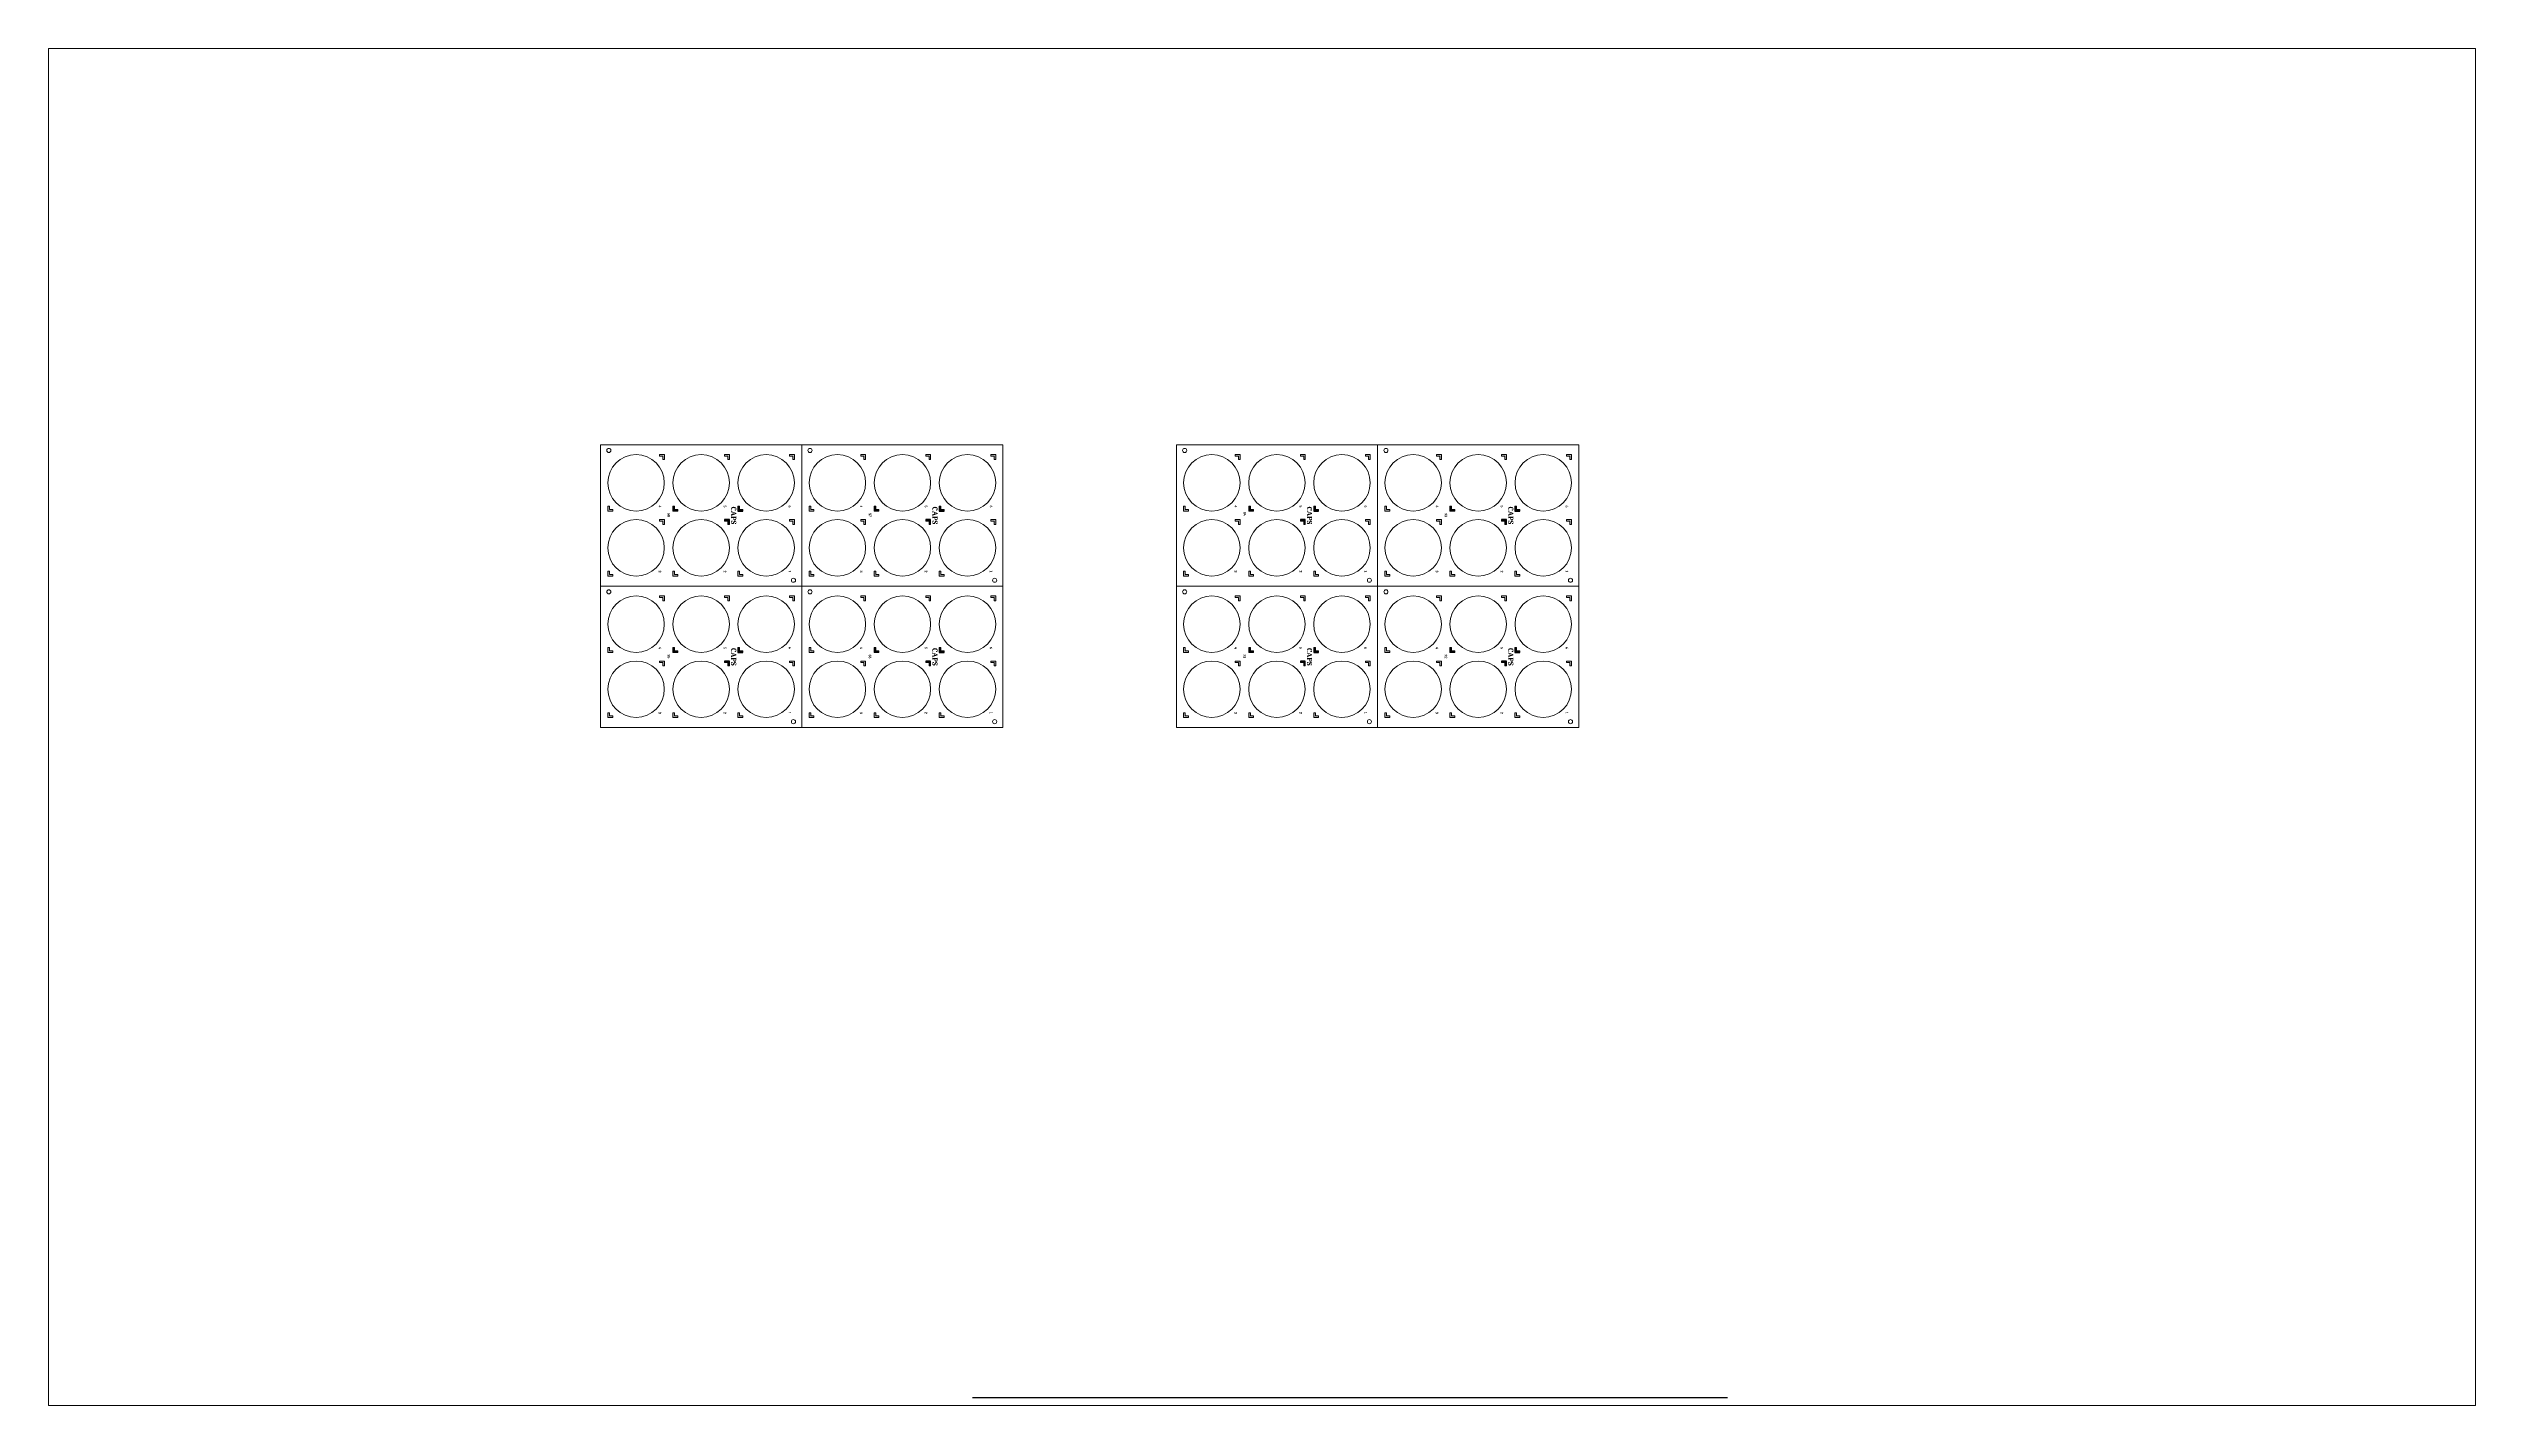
# Paper-space layout 'Layout1' of a CAD drawing. Header units: centimetres. Extents: x 3.2 to 28.6, y 1.8 to 16.
# The model-space entities are those that its viewports show. They can reach past a viewport. Long polylines and large blocks are cut down to what shows.
import ezdxf

# ---------------------------------------------------------------- set-up
doc = ezdxf.new("R2010")
doc.units = ezdxf.units.CM
doc.header["$MEASUREMENT"] = 0
for name, color, linetype, lineweight in [('cuts', 6, 'Continuous', 0), ('final cut', 4, 'Continuous', 0), ('peghole_cut', 6, 'Continuous', 0), ('Raster Engraving - light', 1, 'Continuous', 13)]:
    doc.layers.add(name, color=color, linetype=linetype, lineweight=lineweight)
doc.layers.add('engrave', color=10, linetype='Continuous')

msp = doc.modelspace()

# ---------------------------------------------------------------- hatches: boundary and pattern name
at = {"layer": 'Raster Engraving - light'}
h = msp.add_hatch(color=256, dxfattribs=at)
h.dxf.hatch_style = 1
h.paths.add_polyline_path([(-33.64, 2.38), (-33.94, 2.38), (-33.94, 2.28), (-33.74, 2.28), (-33.74, 2.08), (-33.64, 2.08)])
h.paths.add_polyline_path([(-33.64, 6.31), (-33.94, 6.31), (-33.94, 6.22), (-33.74, 6.22), (-33.74, 6.02), (-33.64, 6.02)])
h.paths.add_polyline_path([(-37.58, 6.31), (-37.87, 6.31), (-37.87, 6.22), (-37.68, 6.22), (-37.68, 6.02), (-37.58, 6.02)])
h.paths.add_polyline_path([(-41.51, 6.31), (-41.81, 6.31), (-41.81, 6.22), (-41.61, 6.22), (-41.61, 6.02), (-41.51, 6.02)])
h = msp.add_hatch(color=256, dxfattribs=at)
h.dxf.hatch_style = 1
h.paths.add_polyline_path([(-21.45, 2.38), (-21.75, 2.38), (-21.75, 2.28), (-21.55, 2.28), (-21.55, 2.08), (-21.45, 2.08)])
h.paths.add_polyline_path([(-21.45, 6.31), (-21.75, 6.31), (-21.75, 6.22), (-21.55, 6.22), (-21.55, 6.02), (-21.45, 6.02)])
h.paths.add_polyline_path([(-25.39, 6.31), (-25.69, 6.31), (-25.69, 6.22), (-25.49, 6.22), (-25.49, 6.02), (-25.39, 6.02)])
h.paths.add_polyline_path([(-29.33, 6.31), (-29.62, 6.31), (-29.62, 6.22), (-29.43, 6.22), (-29.43, 6.02), (-29.33, 6.02)])
h = msp.add_hatch(color=256, dxfattribs=at)
h.dxf.hatch_style = 1
h.paths.add_polyline_path([(1.23, 2.38), (0.94, 2.38), (0.94, 2.28), (1.13, 2.28), (1.13, 2.08), (1.23, 2.08)])
h.paths.add_polyline_path([(1.23, 6.31), (0.94, 6.31), (0.94, 6.22), (1.13, 6.22), (1.13, 6.02), (1.23, 6.02)])
h.paths.add_polyline_path([(-2.71, 6.31), (-3, 6.31), (-3, 6.22), (-2.8, 6.22), (-2.8, 6.02), (-2.71, 6.02)])
h.paths.add_polyline_path([(-6.64, 6.31), (-6.94, 6.31), (-6.94, 6.22), (-6.74, 6.22), (-6.74, 6.02), (-6.64, 6.02)])
h = msp.add_hatch(color=256, dxfattribs=at)
h.dxf.hatch_style = 1
h.paths.add_polyline_path([(13.42, 2.38), (13.12, 2.38), (13.12, 2.28), (13.32, 2.28), (13.32, 2.08), (13.42, 2.08)])
h.paths.add_polyline_path([(13.42, 6.31), (13.12, 6.31), (13.12, 6.22), (13.32, 6.22), (13.32, 6.02), (13.42, 6.02)])
h.paths.add_polyline_path([(9.48, 6.31), (9.19, 6.31), (9.19, 6.22), (9.38, 6.22), (9.38, 6.02), (9.48, 6.02)])
h.paths.add_polyline_path([(5.54, 6.31), (5.25, 6.31), (5.25, 6.22), (5.45, 6.22), (5.45, 6.02), (5.54, 6.02)])
h = msp.add_hatch(color=256, dxfattribs=at)
h.dxf.hatch_style = 1
h.paths.add_polyline_path([(-44.64, 2.99), (-44.84, 2.99), (-44.84, 3.18), (-44.94, 3.18), (-44.94, 2.89), (-44.64, 2.89)])
h.paths.add_polyline_path([(-44.64, -0.95), (-44.84, -0.95), (-44.84, -0.75), (-44.94, -0.75), (-44.94, -1.05), (-44.64, -1.05)])
h.paths.add_polyline_path([(-41.51, 2.38), (-41.81, 2.38), (-41.81, 2.28), (-41.61, 2.28), (-41.61, 2.08), (-41.51, 2.08)])
h.paths.add_polyline_path([(-40.71, -0.95), (-40.9, -0.95), (-40.9, -0.75), (-41, -0.75), (-41, -1.05), (-40.71, -1.05)])
h.paths.add_polyline_path([(-36.77, -0.95), (-36.97, -0.95), (-36.97, -0.75), (-37.06, -0.75), (-37.06, -1.05), (-36.77, -1.05)])
h = msp.add_hatch(color=256, dxfattribs=at)
h.dxf.hatch_style = 1
h.paths.add_polyline_path([(-40.9, 3.18), (-41, 3.18), (-41, 2.89), (-40.71, 2.89), (-40.71, 2.99), (-40.9, 2.99)])
h = msp.add_hatch(color=256, dxfattribs=at)
h.dxf.hatch_style = 1
h.paths.add_polyline_path([(-36.77, 2.99), (-36.97, 2.99), (-36.97, 3.18), (-37.06, 3.18), (-37.06, 2.89), (-36.77, 2.89)])
h.paths.add_polyline_path([(-37.58, 2.38), (-37.87, 2.38), (-37.87, 2.28), (-37.68, 2.28), (-37.68, 2.08), (-37.58, 2.08)])
h = msp.add_hatch(color=256, dxfattribs=at)
h.dxf.hatch_style = 1
h.paths.add_polyline_path([(-32.46, 2.99), (-32.65, 2.99), (-32.65, 3.18), (-32.75, 3.18), (-32.75, 2.89), (-32.46, 2.89)])
h.paths.add_polyline_path([(-32.46, -0.95), (-32.65, -0.95), (-32.65, -0.75), (-32.75, -0.75), (-32.75, -1.05), (-32.46, -1.05)])
h.paths.add_polyline_path([(-29.33, 2.38), (-29.62, 2.38), (-29.62, 2.28), (-29.43, 2.28), (-29.43, 2.08), (-29.33, 2.08)])
h.paths.add_polyline_path([(-28.52, -0.95), (-28.72, -0.95), (-28.72, -0.75), (-28.81, -0.75), (-28.81, -1.05), (-28.52, -1.05)])
h.paths.add_polyline_path([(-24.58, -0.95), (-24.78, -0.95), (-24.78, -0.75), (-24.88, -0.75), (-24.88, -1.05), (-24.58, -1.05)])
h = msp.add_hatch(color=256, dxfattribs=at)
h.dxf.hatch_style = 1
h.paths.add_polyline_path([(-28.72, 3.18), (-28.81, 3.18), (-28.81, 2.89), (-28.52, 2.89), (-28.52, 2.99), (-28.72, 2.99)])
h = msp.add_hatch(color=256, dxfattribs=at)
h.dxf.hatch_style = 1
h.paths.add_polyline_path([(-24.58, 2.99), (-24.78, 2.99), (-24.78, 3.18), (-24.88, 3.18), (-24.88, 2.89), (-24.58, 2.89)])
h.paths.add_polyline_path([(-25.39, 2.38), (-25.69, 2.38), (-25.69, 2.28), (-25.49, 2.28), (-25.49, 2.08), (-25.39, 2.08)])
h = msp.add_hatch(color=256, dxfattribs=at)
h.dxf.hatch_style = 1
h.paths.add_polyline_path([(-9.77, 2.99), (-9.97, 2.99), (-9.97, 3.18), (-10.07, 3.18), (-10.07, 2.89), (-9.77, 2.89)])
h.paths.add_polyline_path([(-9.77, -0.95), (-9.97, -0.95), (-9.97, -0.75), (-10.07, -0.75), (-10.07, -1.05), (-9.77, -1.05)])
h.paths.add_polyline_path([(-6.64, 2.38), (-6.94, 2.38), (-6.94, 2.28), (-6.74, 2.28), (-6.74, 2.08), (-6.64, 2.08)])
h.paths.add_polyline_path([(-5.84, -0.95), (-6.03, -0.95), (-6.03, -0.75), (-6.13, -0.75), (-6.13, -1.05), (-5.84, -1.05)])
h.paths.add_polyline_path([(-1.9, -0.95), (-2.09, -0.95), (-2.09, -0.75), (-2.19, -0.75), (-2.19, -1.05), (-1.9, -1.05)])
h = msp.add_hatch(color=256, dxfattribs=at)
h.dxf.hatch_style = 1
h.paths.add_polyline_path([(-6.03, 3.18), (-6.13, 3.18), (-6.13, 2.89), (-5.84, 2.89), (-5.84, 2.99), (-6.03, 2.99)])
h = msp.add_hatch(color=256, dxfattribs=at)
h.dxf.hatch_style = 1
h.paths.add_polyline_path([(-1.9, 2.99), (-2.09, 2.99), (-2.09, 3.18), (-2.19, 3.18), (-2.19, 2.89), (-1.9, 2.89)])
h.paths.add_polyline_path([(-2.71, 2.38), (-3, 2.38), (-3, 2.28), (-2.8, 2.28), (-2.8, 2.08), (-2.71, 2.08)])
h = msp.add_hatch(color=256, dxfattribs=at)
h.dxf.hatch_style = 1
h.paths.add_polyline_path([(2.41, 2.99), (2.22, 2.99), (2.22, 3.18), (2.12, 3.18), (2.12, 2.89), (2.41, 2.89)])
h.paths.add_polyline_path([(2.41, -0.95), (2.22, -0.95), (2.22, -0.75), (2.12, -0.75), (2.12, -1.05), (2.41, -1.05)])
h.paths.add_polyline_path([(5.54, 2.38), (5.25, 2.38), (5.25, 2.28), (5.45, 2.28), (5.45, 2.08), (5.54, 2.08)])
h.paths.add_polyline_path([(6.35, -0.95), (6.16, -0.95), (6.16, -0.75), (6.06, -0.75), (6.06, -1.05), (6.35, -1.05)])
h.paths.add_polyline_path([(10.29, -0.95), (10.09, -0.95), (10.09, -0.75), (9.99, -0.75), (9.99, -1.05), (10.29, -1.05)])
h = msp.add_hatch(color=256, dxfattribs=at)
h.dxf.hatch_style = 1
h.paths.add_polyline_path([(6.16, 3.18), (6.06, 3.18), (6.06, 2.89), (6.35, 2.89), (6.35, 2.99), (6.16, 2.99)])
h = msp.add_hatch(color=256, dxfattribs=at)
h.dxf.hatch_style = 1
h.paths.add_polyline_path([(10.29, 2.99), (10.09, 2.99), (10.09, 3.18), (9.99, 3.18), (9.99, 2.89), (10.29, 2.89)])
h.paths.add_polyline_path([(9.48, 2.38), (9.19, 2.38), (9.19, 2.28), (9.38, 2.28), (9.38, 2.08), (9.48, 2.08)])
h = msp.add_hatch(color=256, dxfattribs=at)
h.dxf.hatch_style = 1
h.paths.add_polyline_path([(-33.64, -6.19), (-33.94, -6.19), (-33.94, -6.28), (-33.74, -6.28), (-33.74, -6.48), (-33.64, -6.48)])
h.paths.add_polyline_path([(-33.64, -2.25), (-33.94, -2.25), (-33.94, -2.35), (-33.74, -2.35), (-33.74, -2.54), (-33.64, -2.54)])
h.paths.add_polyline_path([(-37.58, -2.25), (-37.87, -2.25), (-37.87, -2.35), (-37.68, -2.35), (-37.68, -2.54), (-37.58, -2.54)])
h.paths.add_polyline_path([(-41.51, -2.25), (-41.81, -2.25), (-41.81, -2.35), (-41.61, -2.35), (-41.61, -2.54), (-41.51, -2.54)])
h = msp.add_hatch(color=256, dxfattribs=at)
h.dxf.hatch_style = 1
h.paths.add_polyline_path([(-21.45, -6.19), (-21.75, -6.19), (-21.75, -6.28), (-21.55, -6.28), (-21.55, -6.48), (-21.45, -6.48)])
h.paths.add_polyline_path([(-21.45, -2.25), (-21.75, -2.25), (-21.75, -2.35), (-21.55, -2.35), (-21.55, -2.54), (-21.45, -2.54)])
h.paths.add_polyline_path([(-25.39, -2.25), (-25.69, -2.25), (-25.69, -2.35), (-25.49, -2.35), (-25.49, -2.54), (-25.39, -2.54)])
h.paths.add_polyline_path([(-29.33, -2.25), (-29.62, -2.25), (-29.62, -2.35), (-29.43, -2.35), (-29.43, -2.54), (-29.33, -2.54)])
h = msp.add_hatch(color=256, dxfattribs=at)
h.dxf.hatch_style = 1
h.paths.add_polyline_path([(1.23, -6.19), (0.94, -6.19), (0.94, -6.28), (1.13, -6.28), (1.13, -6.48), (1.23, -6.48)])
h.paths.add_polyline_path([(1.23, -2.25), (0.94, -2.25), (0.94, -2.35), (1.13, -2.35), (1.13, -2.54), (1.23, -2.54)])
h.paths.add_polyline_path([(-2.71, -2.25), (-3, -2.25), (-3, -2.35), (-2.8, -2.35), (-2.8, -2.54), (-2.71, -2.54)])
h.paths.add_polyline_path([(-6.64, -2.25), (-6.94, -2.25), (-6.94, -2.35), (-6.74, -2.35), (-6.74, -2.54), (-6.64, -2.54)])
h = msp.add_hatch(color=256, dxfattribs=at)
h.dxf.hatch_style = 1
h.paths.add_polyline_path([(13.42, -6.19), (13.12, -6.19), (13.12, -6.28), (13.32, -6.28), (13.32, -6.48), (13.42, -6.48)])
h.paths.add_polyline_path([(13.42, -2.25), (13.12, -2.25), (13.12, -2.35), (13.32, -2.35), (13.32, -2.54), (13.42, -2.54)])
h.paths.add_polyline_path([(9.48, -2.25), (9.19, -2.25), (9.19, -2.35), (9.38, -2.35), (9.38, -2.54), (9.48, -2.54)])
h.paths.add_polyline_path([(5.54, -2.25), (5.25, -2.25), (5.25, -2.35), (5.45, -2.35), (5.45, -2.54), (5.54, -2.54)])
h = msp.add_hatch(color=256, dxfattribs=at)
h.dxf.hatch_style = 1
h.paths.add_polyline_path([(-44.64, -5.58), (-44.84, -5.58), (-44.84, -5.38), (-44.94, -5.38), (-44.94, -5.67), (-44.64, -5.67)])
h.paths.add_polyline_path([(-44.64, -9.51), (-44.84, -9.51), (-44.84, -9.32), (-44.94, -9.32), (-44.94, -9.61), (-44.64, -9.61)])
h.paths.add_polyline_path([(-41.51, -6.19), (-41.81, -6.19), (-41.81, -6.28), (-41.61, -6.28), (-41.61, -6.48), (-41.51, -6.48)])
h.paths.add_polyline_path([(-40.71, -9.51), (-40.9, -9.51), (-40.9, -9.32), (-41, -9.32), (-41, -9.61), (-40.71, -9.61)])
h.paths.add_polyline_path([(-36.77, -9.51), (-36.97, -9.51), (-36.97, -9.32), (-37.06, -9.32), (-37.06, -9.61), (-36.77, -9.61)])
h = msp.add_hatch(color=256, dxfattribs=at)
h.dxf.hatch_style = 1
h.paths.add_polyline_path([(-40.9, -5.38), (-41, -5.38), (-41, -5.67), (-40.71, -5.67), (-40.71, -5.58), (-40.9, -5.58)])
h = msp.add_hatch(color=256, dxfattribs=at)
h.dxf.hatch_style = 1
h.paths.add_polyline_path([(-36.77, -5.58), (-36.97, -5.58), (-36.97, -5.38), (-37.06, -5.38), (-37.06, -5.67), (-36.77, -5.67)])
h.paths.add_polyline_path([(-37.58, -6.19), (-37.87, -6.19), (-37.87, -6.28), (-37.68, -6.28), (-37.68, -6.48), (-37.58, -6.48)])
h = msp.add_hatch(color=256, dxfattribs=at)
h.dxf.hatch_style = 1
h.paths.add_polyline_path([(-32.46, -5.58), (-32.65, -5.58), (-32.65, -5.38), (-32.75, -5.38), (-32.75, -5.67), (-32.46, -5.67)])
h.paths.add_polyline_path([(-32.46, -9.51), (-32.65, -9.51), (-32.65, -9.32), (-32.75, -9.32), (-32.75, -9.61), (-32.46, -9.61)])
h.paths.add_polyline_path([(-29.33, -6.19), (-29.62, -6.19), (-29.62, -6.28), (-29.43, -6.28), (-29.43, -6.48), (-29.33, -6.48)])
h.paths.add_polyline_path([(-28.52, -9.51), (-28.72, -9.51), (-28.72, -9.32), (-28.81, -9.32), (-28.81, -9.61), (-28.52, -9.61)])
h.paths.add_polyline_path([(-24.58, -9.51), (-24.78, -9.51), (-24.78, -9.32), (-24.88, -9.32), (-24.88, -9.61), (-24.58, -9.61)])
h = msp.add_hatch(color=256, dxfattribs=at)
h.dxf.hatch_style = 1
h.paths.add_polyline_path([(-28.72, -5.38), (-28.81, -5.38), (-28.81, -5.67), (-28.52, -5.67), (-28.52, -5.58), (-28.72, -5.58)])
h = msp.add_hatch(color=256, dxfattribs=at)
h.dxf.hatch_style = 1
h.paths.add_polyline_path([(-24.58, -5.58), (-24.78, -5.58), (-24.78, -5.38), (-24.88, -5.38), (-24.88, -5.67), (-24.58, -5.67)])
h.paths.add_polyline_path([(-25.39, -6.19), (-25.69, -6.19), (-25.69, -6.28), (-25.49, -6.28), (-25.49, -6.48), (-25.39, -6.48)])
h = msp.add_hatch(color=256, dxfattribs=at)
h.dxf.hatch_style = 1
h.paths.add_polyline_path([(-9.77, -5.58), (-9.97, -5.58), (-9.97, -5.38), (-10.07, -5.38), (-10.07, -5.67), (-9.77, -5.67)])
h.paths.add_polyline_path([(-9.77, -9.51), (-9.97, -9.51), (-9.97, -9.32), (-10.07, -9.32), (-10.07, -9.61), (-9.77, -9.61)])
h.paths.add_polyline_path([(-6.64, -6.19), (-6.94, -6.19), (-6.94, -6.28), (-6.74, -6.28), (-6.74, -6.48), (-6.64, -6.48)])
h.paths.add_polyline_path([(-5.84, -9.51), (-6.03, -9.51), (-6.03, -9.32), (-6.13, -9.32), (-6.13, -9.61), (-5.84, -9.61)])
h.paths.add_polyline_path([(-1.9, -9.51), (-2.09, -9.51), (-2.09, -9.32), (-2.19, -9.32), (-2.19, -9.61), (-1.9, -9.61)])
h = msp.add_hatch(color=256, dxfattribs=at)
h.dxf.hatch_style = 1
h.paths.add_polyline_path([(-6.03, -5.38), (-6.13, -5.38), (-6.13, -5.67), (-5.84, -5.67), (-5.84, -5.58), (-6.03, -5.58)])
h = msp.add_hatch(color=256, dxfattribs=at)
h.dxf.hatch_style = 1
h.paths.add_polyline_path([(-1.9, -5.58), (-2.09, -5.58), (-2.09, -5.38), (-2.19, -5.38), (-2.19, -5.67), (-1.9, -5.67)])
h.paths.add_polyline_path([(-2.71, -6.19), (-3, -6.19), (-3, -6.28), (-2.8, -6.28), (-2.8, -6.48), (-2.71, -6.48)])
h = msp.add_hatch(color=256, dxfattribs=at)
h.dxf.hatch_style = 1
h.paths.add_polyline_path([(2.41, -5.58), (2.22, -5.58), (2.22, -5.38), (2.12, -5.38), (2.12, -5.67), (2.41, -5.67)])
h.paths.add_polyline_path([(2.41, -9.51), (2.22, -9.51), (2.22, -9.32), (2.12, -9.32), (2.12, -9.61), (2.41, -9.61)])
h.paths.add_polyline_path([(5.54, -6.19), (5.25, -6.19), (5.25, -6.28), (5.45, -6.28), (5.45, -6.48), (5.54, -6.48)])
h.paths.add_polyline_path([(6.35, -9.51), (6.16, -9.51), (6.16, -9.32), (6.06, -9.32), (6.06, -9.61), (6.35, -9.61)])
h.paths.add_polyline_path([(10.29, -9.51), (10.09, -9.51), (10.09, -9.32), (9.99, -9.32), (9.99, -9.61), (10.29, -9.61)])
h = msp.add_hatch(color=256, dxfattribs=at)
h.dxf.hatch_style = 1
h.paths.add_polyline_path([(6.16, -5.38), (6.06, -5.38), (6.06, -5.67), (6.35, -5.67), (6.35, -5.58), (6.16, -5.58)])
h = msp.add_hatch(color=256, dxfattribs=at)
h.dxf.hatch_style = 1
h.paths.add_polyline_path([(10.29, -5.58), (10.09, -5.58), (10.09, -5.38), (9.99, -5.38), (9.99, -5.67), (10.29, -5.67)])
h.paths.add_polyline_path([(9.48, -6.19), (9.19, -6.19), (9.19, -6.28), (9.38, -6.28), (9.38, -6.48), (9.48, -6.48)])

# ---------------------------------------------------------------- linework, layer by layer
msp.add_open_spline([(22.86, -50.8), (7.62, -50.8), (-7.62, -50.8), (-22.86, -50.8)], degree=3)
at = {"layer": 'cuts'}
for centre in [(-43.23, 4.6), (-39.29, 4.6), (-35.35, 4.6), (-31.04, 4.6), (-27.1, 4.6), (-23.16, 4.6), (-8.36, 4.6), (-4.42, 4.6), (-0.48, 4.6), (3.83, 4.6), (7.77, 4.6), (11.71, 4.6), (-43.23, 0.66), (-39.29, 0.66), (-35.35, 0.66), (-31.04, 0.66), (-27.1, 0.66), (-23.16, 0.66), (-8.36, 0.66), (-4.42, 0.66), (-0.48, 0.66), (3.83, 0.66), (7.77, 0.66), (11.71, 0.66), (-43.23, -3.96), (-39.29, -3.96), (-35.35, -3.96), (-31.04, -3.96), (-27.1, -3.96), (-23.16, -3.96), (-8.36, -3.96), (-4.42, -3.96), (-0.48, -3.96), (3.83, -3.96), (7.77, -3.96), (11.71, -3.96), (-43.23, -7.9), (-39.29, -7.9), (-35.35, -7.9), (-31.04, -7.9), (-27.1, -7.9), (-23.16, -7.9), (-8.36, -7.9), (-4.42, -7.9), (-0.48, -7.9), (3.83, -7.9), (7.77, -7.9), (11.71, -7.9)]:
    msp.add_circle(centre, 1.71, dxfattribs=at)
at = {"layer": 'engrave'}
for p, q in [((-37.06, 3.18), (-36.97, 3.18)), ((-37.06, 3.18), (-37.06, 2.89)), ((-36.97, 2.99), (-36.97, 3.18)), ((-36.97, 2.99), (-36.77, 2.99)), ((-36.77, 2.89), (-36.77, 2.99)), ((-24.88, 3.18), (-24.78, 3.18)), ((-24.88, 3.18), (-24.88, 2.89)), ((-24.78, 2.99), (-24.78, 3.18)), ((-24.78, 2.99), (-24.58, 2.99)), ((-24.58, 2.89), (-24.58, 2.99)), ((-2.19, 3.18), (-2.09, 3.18)), ((-2.19, 3.18), (-2.19, 2.89)), ((-2.09, 2.99), (-2.09, 3.18)), ((-2.09, 2.99), (-1.9, 2.99)), ((-1.9, 2.89), (-1.9, 2.99)), ((9.99, 3.18), (10.09, 3.18)), ((9.99, 3.18), (9.99, 2.89)), ((10.09, 2.99), (10.09, 3.18)), ((10.09, 2.99), (10.29, 2.99)), ((10.29, 2.89), (10.29, 2.99)), ((-37.87, 2.38), (-37.87, 2.28)), ((-37.58, 2.38), (-37.87, 2.38)), ((-37.68, 2.28), (-37.87, 2.28)), ((-37.68, 2.28), (-37.68, 2.08)), ((-37.58, 2.08), (-37.68, 2.08)), ((-37.58, 2.08), (-37.58, 2.38)), ((-37.06, 2.89), (-36.77, 2.89)), ((-25.69, 2.38), (-25.69, 2.28)), ((-25.39, 2.38), (-25.69, 2.38)), ((-25.49, 2.28), (-25.69, 2.28)), ((-25.49, 2.28), (-25.49, 2.08)), ((-25.39, 2.08), (-25.49, 2.08)), ((-25.39, 2.08), (-25.39, 2.38)), ((-24.88, 2.89), (-24.58, 2.89)), ((-3, 2.38), (-3, 2.28)), ((-2.71, 2.38), (-3, 2.38)), ((-2.8, 2.28), (-3, 2.28)), ((-2.8, 2.28), (-2.8, 2.08)), ((-2.71, 2.08), (-2.8, 2.08)), ((-2.71, 2.08), (-2.71, 2.38)), ((-2.19, 2.89), (-1.9, 2.89)), ((9.19, 2.38), (9.19, 2.28)), ((9.48, 2.38), (9.19, 2.38)), ((9.38, 2.28), (9.19, 2.28)), ((9.38, 2.28), (9.38, 2.08)), ((9.48, 2.08), (9.38, 2.08)), ((9.48, 2.08), (9.48, 2.38)), ((9.99, 2.89), (10.29, 2.89)), ((-37.06, -5.38), (-36.97, -5.38)), ((-37.06, -5.38), (-37.06, -5.67)), ((-37.06, -5.67), (-36.77, -5.67)), ((-36.97, -5.58), (-36.97, -5.38)), ((-36.97, -5.58), (-36.77, -5.58)), ((-36.77, -5.67), (-36.77, -5.58)), ((-24.88, -5.38), (-24.78, -5.38)), ((-24.88, -5.38), (-24.88, -5.67)), ((-24.88, -5.67), (-24.58, -5.67)), ((-24.78, -5.58), (-24.78, -5.38)), ((-24.78, -5.58), (-24.58, -5.58)), ((-24.58, -5.67), (-24.58, -5.58)), ((-2.19, -5.38), (-2.09, -5.38)), ((-2.19, -5.38), (-2.19, -5.67)), ((-2.19, -5.67), (-1.9, -5.67)), ((-2.09, -5.58), (-2.09, -5.38)), ((-2.09, -5.58), (-1.9, -5.58)), ((-1.9, -5.67), (-1.9, -5.58)), ((9.99, -5.38), (10.09, -5.38)), ((9.99, -5.38), (9.99, -5.67)), ((9.99, -5.67), (10.29, -5.67)), ((10.09, -5.58), (10.09, -5.38)), ((10.09, -5.58), (10.29, -5.58)), ((10.29, -5.67), (10.29, -5.58)), ((-37.87, -6.19), (-37.87, -6.28)), ((-37.58, -6.19), (-37.87, -6.19)), ((-37.68, -6.28), (-37.87, -6.28)), ((-37.68, -6.28), (-37.68, -6.48)), ((-37.58, -6.48), (-37.68, -6.48)), ((-37.58, -6.48), (-37.58, -6.19)), ((-25.69, -6.19), (-25.69, -6.28)), ((-25.39, -6.19), (-25.69, -6.19)), ((-25.49, -6.28), (-25.69, -6.28)), ((-25.49, -6.28), (-25.49, -6.48)), ((-25.39, -6.48), (-25.49, -6.48)), ((-25.39, -6.48), (-25.39, -6.19)), ((-3, -6.19), (-3, -6.28)), ((-2.71, -6.19), (-3, -6.19)), ((-2.8, -6.28), (-3, -6.28)), ((-2.8, -6.28), (-2.8, -6.48)), ((-2.71, -6.48), (-2.8, -6.48)), ((-2.71, -6.48), (-2.71, -6.19)), ((9.19, -6.19), (9.19, -6.28)), ((9.48, -6.19), (9.19, -6.19)), ((9.38, -6.28), (9.19, -6.28)), ((9.38, -6.28), (9.38, -6.48)), ((9.48, -6.48), (9.38, -6.48)), ((9.48, -6.48), (9.48, -6.19))]:
    msp.add_line(p, q, dxfattribs=at)
at = {"layer": 'final cut'}
for p, q in [((-45.38, 6.91), (-45.38, -10.21)), ((-45.38, 6.91), (-21.01, 6.91)), ((-33.2, 6.91), (-33.2, -10.21)), ((-21.01, 6.91), (-21.01, -10.21)), ((-10.51, 6.91), (-10.51, -10.21)), ((-10.51, 6.91), (13.86, 6.91)), ((1.68, 6.91), (1.68, -10.21)), ((13.86, 6.91), (13.86, -10.21)), ((-45.38, -1.65), (-21.01, -1.65)), ((-10.51, -1.65), (13.86, -1.65)), ((-45.38, -10.21), (-21.01, -10.21)), ((-10.51, -10.21), (13.86, -10.21))]:
    msp.add_line(p, q, dxfattribs=at)
at = {"layer": 'peghole_cut'}
for centre in [(-44.88, 6.56), (-32.7, 6.56), (-10.01, 6.56), (2.18, 6.56), (-33.7, -1.3), (-21.51, -1.3), (1.18, -1.3), (13.36, -1.3), (-44.88, -2), (-32.7, -2), (-10.01, -2), (2.18, -2), (-33.7, -9.86), (-21.51, -9.86), (1.18, -9.86), (13.36, -9.86)]:
    msp.add_circle(centre, 0.125, dxfattribs=at)
at = {"layer": 'Raster Engraving - light'}
for p, q in [((-41.81, 6.31), (-41.81, 6.22)), ((-41.51, 6.31), (-41.81, 6.31)), ((-41.61, 6.22), (-41.81, 6.22)), ((-41.61, 6.22), (-41.61, 6.02)), ((-41.51, 6.02), (-41.61, 6.02)), ((-41.51, 6.02), (-41.51, 6.31)), ((-37.87, 6.31), (-37.87, 6.22)), ((-37.58, 6.31), (-37.87, 6.31)), ((-37.68, 6.22), (-37.87, 6.22)), ((-37.68, 6.22), (-37.68, 6.02)), ((-37.58, 6.02), (-37.68, 6.02)), ((-37.58, 6.02), (-37.58, 6.31)), ((-33.94, 6.31), (-33.94, 6.22)), ((-33.64, 6.31), (-33.94, 6.31)), ((-33.74, 6.22), (-33.94, 6.22)), ((-33.74, 6.22), (-33.74, 6.02)), ((-33.64, 6.02), (-33.74, 6.02)), ((-33.64, 6.02), (-33.64, 6.31)), ((-29.62, 6.31), (-29.62, 6.22)), ((-29.33, 6.31), (-29.62, 6.31)), ((-29.43, 6.22), (-29.62, 6.22)), ((-29.43, 6.22), (-29.43, 6.02)), ((-29.33, 6.02), (-29.43, 6.02)), ((-29.33, 6.02), (-29.33, 6.31)), ((-25.69, 6.31), (-25.69, 6.22)), ((-25.39, 6.31), (-25.69, 6.31)), ((-25.49, 6.22), (-25.69, 6.22)), ((-25.49, 6.22), (-25.49, 6.02)), ((-25.39, 6.02), (-25.49, 6.02)), ((-25.39, 6.02), (-25.39, 6.31)), ((-21.75, 6.31), (-21.75, 6.22)), ((-21.45, 6.31), (-21.75, 6.31)), ((-21.55, 6.22), (-21.75, 6.22)), ((-21.55, 6.22), (-21.55, 6.02)), ((-21.45, 6.02), (-21.55, 6.02)), ((-21.45, 6.02), (-21.45, 6.31)), ((-6.94, 6.31), (-6.94, 6.22)), ((-6.64, 6.31), (-6.94, 6.31)), ((-6.74, 6.22), (-6.94, 6.22)), ((-6.74, 6.22), (-6.74, 6.02)), ((-6.64, 6.02), (-6.74, 6.02)), ((-6.64, 6.02), (-6.64, 6.31)), ((-3, 6.31), (-3, 6.22)), ((-2.71, 6.31), (-3, 6.31)), ((-2.8, 6.22), (-3, 6.22)), ((-2.8, 6.22), (-2.8, 6.02)), ((-2.71, 6.02), (-2.8, 6.02)), ((-2.71, 6.02), (-2.71, 6.31)), ((0.94, 6.31), (0.94, 6.22)), ((1.23, 6.31), (0.94, 6.31)), ((1.13, 6.22), (0.94, 6.22)), ((1.13, 6.22), (1.13, 6.02)), ((1.23, 6.02), (1.13, 6.02)), ((1.23, 6.02), (1.23, 6.31)), ((5.25, 6.31), (5.25, 6.22)), ((5.54, 6.31), (5.25, 6.31)), ((5.45, 6.22), (5.25, 6.22)), ((5.45, 6.22), (5.45, 6.02)), ((5.54, 6.02), (5.45, 6.02)), ((5.54, 6.02), (5.54, 6.31)), ((9.19, 6.31), (9.19, 6.22)), ((9.48, 6.31), (9.19, 6.31)), ((9.38, 6.22), (9.19, 6.22)), ((9.38, 6.22), (9.38, 6.02)), ((9.48, 6.02), (9.38, 6.02)), ((9.48, 6.02), (9.48, 6.31)), ((13.12, 6.31), (13.12, 6.22)), ((13.42, 6.31), (13.12, 6.31)), ((13.32, 6.22), (13.12, 6.22)), ((13.32, 6.22), (13.32, 6.02)), ((13.42, 6.02), (13.32, 6.02)), ((13.42, 6.02), (13.42, 6.31)), ((-44.94, 3.18), (-44.84, 3.18)), ((-44.94, 3.18), (-44.94, 2.89)), ((-44.84, 2.99), (-44.84, 3.18)), ((-44.84, 2.99), (-44.64, 2.99)), ((-44.64, 2.89), (-44.64, 2.99)), ((-41, 3.18), (-40.9, 3.18)), ((-41, 3.18), (-41, 2.89)), ((-40.9, 2.99), (-40.9, 3.18)), ((-40.9, 2.99), (-40.71, 2.99)), ((-40.71, 2.89), (-40.71, 2.99)), ((-32.75, 3.18), (-32.65, 3.18)), ((-32.75, 3.18), (-32.75, 2.89)), ((-32.65, 2.99), (-32.65, 3.18)), ((-32.65, 2.99), (-32.46, 2.99)), ((-32.46, 2.89), (-32.46, 2.99)), ((-28.81, 3.18), (-28.72, 3.18)), ((-28.81, 3.18), (-28.81, 2.89)), ((-28.72, 2.99), (-28.72, 3.18)), ((-28.72, 2.99), (-28.52, 2.99)), ((-28.52, 2.89), (-28.52, 2.99)), ((-10.07, 3.18), (-9.97, 3.18)), ((-10.07, 3.18), (-10.07, 2.89)), ((-9.97, 2.99), (-9.97, 3.18)), ((-9.97, 2.99), (-9.77, 2.99)), ((-9.77, 2.89), (-9.77, 2.99)), ((-6.13, 3.18), (-6.03, 3.18)), ((-6.13, 3.18), (-6.13, 2.89)), ((-6.03, 2.99), (-6.03, 3.18)), ((-6.03, 2.99), (-5.84, 2.99)), ((-5.84, 2.89), (-5.84, 2.99)), ((2.12, 3.18), (2.22, 3.18)), ((2.12, 3.18), (2.12, 2.89)), ((2.22, 2.99), (2.22, 3.18)), ((2.22, 2.99), (2.41, 2.99)), ((2.41, 2.89), (2.41, 2.99)), ((6.06, 3.18), (6.16, 3.18)), ((6.06, 3.18), (6.06, 2.89)), ((6.16, 2.99), (6.16, 3.18)), ((6.16, 2.99), (6.35, 2.99)), ((6.35, 2.89), (6.35, 2.99)), ((-44.94, 2.89), (-44.64, 2.89)), ((-41.81, 2.38), (-41.81, 2.28)), ((-41.51, 2.38), (-41.81, 2.38)), ((-41.61, 2.28), (-41.81, 2.28)), ((-41.61, 2.28), (-41.61, 2.08)), ((-41.51, 2.08), (-41.61, 2.08)), ((-41.51, 2.08), (-41.51, 2.38)), ((-41, 2.89), (-40.71, 2.89)), ((-33.94, 2.38), (-33.94, 2.28)), ((-33.64, 2.38), (-33.94, 2.38)), ((-33.74, 2.28), (-33.94, 2.28)), ((-33.74, 2.28), (-33.74, 2.08)), ((-33.64, 2.08), (-33.74, 2.08)), ((-33.64, 2.08), (-33.64, 2.38)), ((-32.75, 2.89), (-32.46, 2.89)), ((-29.62, 2.38), (-29.62, 2.28)), ((-29.33, 2.38), (-29.62, 2.38)), ((-29.43, 2.28), (-29.62, 2.28)), ((-29.43, 2.28), (-29.43, 2.08)), ((-29.33, 2.08), (-29.43, 2.08)), ((-29.33, 2.08), (-29.33, 2.38)), ((-28.81, 2.89), (-28.52, 2.89)), ((-21.75, 2.38), (-21.75, 2.28)), ((-21.45, 2.38), (-21.75, 2.38)), ((-21.55, 2.28), (-21.75, 2.28)), ((-21.55, 2.28), (-21.55, 2.08)), ((-21.45, 2.08), (-21.55, 2.08)), ((-21.45, 2.08), (-21.45, 2.38)), ((-10.07, 2.89), (-9.77, 2.89)), ((-6.94, 2.38), (-6.94, 2.28)), ((-6.64, 2.38), (-6.94, 2.38)), ((-6.74, 2.28), (-6.94, 2.28)), ((-6.74, 2.28), (-6.74, 2.08)), ((-6.64, 2.08), (-6.74, 2.08)), ((-6.64, 2.08), (-6.64, 2.38)), ((-6.13, 2.89), (-5.84, 2.89)), ((0.94, 2.38), (0.94, 2.28)), ((1.23, 2.38), (0.94, 2.38)), ((1.13, 2.28), (0.94, 2.28)), ((1.13, 2.28), (1.13, 2.08)), ((1.23, 2.08), (1.13, 2.08)), ((1.23, 2.08), (1.23, 2.38)), ((2.12, 2.89), (2.41, 2.89)), ((5.25, 2.38), (5.25, 2.28)), ((5.54, 2.38), (5.25, 2.38)), ((5.45, 2.28), (5.25, 2.28)), ((5.45, 2.28), (5.45, 2.08)), ((5.54, 2.08), (5.45, 2.08)), ((5.54, 2.08), (5.54, 2.38)), ((6.06, 2.89), (6.35, 2.89)), ((13.12, 2.38), (13.12, 2.28)), ((13.42, 2.38), (13.12, 2.38)), ((13.32, 2.28), (13.12, 2.28)), ((13.32, 2.28), (13.32, 2.08)), ((13.42, 2.08), (13.32, 2.08)), ((13.42, 2.08), (13.42, 2.38)), ((-44.94, -0.75), (-44.84, -0.75)), ((-44.94, -0.75), (-44.94, -1.05)), ((-44.94, -1.05), (-44.64, -1.05)), ((-44.84, -0.95), (-44.84, -0.75)), ((-44.84, -0.95), (-44.64, -0.95)), ((-44.64, -1.05), (-44.64, -0.95)), ((-41, -0.75), (-40.9, -0.75)), ((-41, -0.75), (-41, -1.05)), ((-41, -1.05), (-40.71, -1.05)), ((-40.9, -0.95), (-40.9, -0.75)), ((-40.9, -0.95), (-40.71, -0.95)), ((-40.71, -1.05), (-40.71, -0.95)), ((-37.06, -0.75), (-36.97, -0.75)), ((-37.06, -0.75), (-37.06, -1.05)), ((-37.06, -1.05), (-36.77, -1.05)), ((-36.97, -0.95), (-36.97, -0.75)), ((-36.97, -0.95), (-36.77, -0.95)), ((-36.77, -1.05), (-36.77, -0.95)), ((-32.75, -0.75), (-32.65, -0.75)), ((-32.75, -0.75), (-32.75, -1.05)), ((-32.75, -1.05), (-32.46, -1.05)), ((-32.65, -0.95), (-32.65, -0.75)), ((-32.65, -0.95), (-32.46, -0.95)), ((-32.46, -1.05), (-32.46, -0.95)), ((-28.81, -0.75), (-28.72, -0.75)), ((-28.81, -0.75), (-28.81, -1.05)), ((-28.81, -1.05), (-28.52, -1.05)), ((-28.72, -0.95), (-28.72, -0.75)), ((-28.72, -0.95), (-28.52, -0.95)), ((-28.52, -1.05), (-28.52, -0.95)), ((-24.88, -0.75), (-24.78, -0.75)), ((-24.88, -0.75), (-24.88, -1.05)), ((-24.88, -1.05), (-24.58, -1.05)), ((-24.78, -0.95), (-24.78, -0.75)), ((-24.78, -0.95), (-24.58, -0.95)), ((-24.58, -1.05), (-24.58, -0.95)), ((-10.07, -0.75), (-9.97, -0.75)), ((-10.07, -0.75), (-10.07, -1.05)), ((-10.07, -1.05), (-9.77, -1.05)), ((-9.97, -0.95), (-9.97, -0.75)), ((-9.97, -0.95), (-9.77, -0.95)), ((-9.77, -1.05), (-9.77, -0.95)), ((-6.13, -0.75), (-6.03, -0.75)), ((-6.13, -0.75), (-6.13, -1.05)), ((-6.13, -1.05), (-5.84, -1.05)), ((-6.03, -0.95), (-6.03, -0.75)), ((-6.03, -0.95), (-5.84, -0.95)), ((-5.84, -1.05), (-5.84, -0.95)), ((-2.19, -0.75), (-2.09, -0.75)), ((-2.19, -0.75), (-2.19, -1.05)), ((-2.19, -1.05), (-1.9, -1.05)), ((-2.09, -0.95), (-2.09, -0.75)), ((-2.09, -0.95), (-1.9, -0.95)), ((-1.9, -1.05), (-1.9, -0.95)), ((2.12, -0.75), (2.22, -0.75)), ((2.12, -0.75), (2.12, -1.05)), ((2.12, -1.05), (2.41, -1.05)), ((2.22, -0.95), (2.22, -0.75)), ((2.22, -0.95), (2.41, -0.95)), ((2.41, -1.05), (2.41, -0.95)), ((6.06, -0.75), (6.16, -0.75)), ((6.06, -0.75), (6.06, -1.05)), ((6.06, -1.05), (6.35, -1.05)), ((6.16, -0.95), (6.16, -0.75)), ((6.16, -0.95), (6.35, -0.95)), ((6.35, -1.05), (6.35, -0.95)), ((9.99, -0.75), (10.09, -0.75)), ((9.99, -0.75), (9.99, -1.05)), ((9.99, -1.05), (10.29, -1.05)), ((10.09, -0.95), (10.09, -0.75)), ((10.09, -0.95), (10.29, -0.95)), ((10.29, -1.05), (10.29, -0.95)), ((-41.81, -2.25), (-41.81, -2.35)), ((-41.51, -2.25), (-41.81, -2.25)), ((-41.61, -2.35), (-41.81, -2.35)), ((-41.61, -2.35), (-41.61, -2.54)), ((-41.51, -2.54), (-41.61, -2.54)), ((-41.51, -2.54), (-41.51, -2.25)), ((-37.87, -2.25), (-37.87, -2.35)), ((-37.58, -2.25), (-37.87, -2.25)), ((-37.68, -2.35), (-37.87, -2.35)), ((-37.68, -2.35), (-37.68, -2.54)), ((-37.58, -2.54), (-37.68, -2.54)), ((-37.58, -2.54), (-37.58, -2.25)), ((-33.94, -2.25), (-33.94, -2.35)), ((-33.64, -2.25), (-33.94, -2.25)), ((-33.74, -2.35), (-33.94, -2.35)), ((-33.74, -2.35), (-33.74, -2.54)), ((-33.64, -2.54), (-33.74, -2.54)), ((-33.64, -2.54), (-33.64, -2.25)), ((-29.62, -2.25), (-29.62, -2.35)), ((-29.33, -2.25), (-29.62, -2.25)), ((-29.43, -2.35), (-29.62, -2.35)), ((-29.43, -2.35), (-29.43, -2.54)), ((-29.33, -2.54), (-29.43, -2.54)), ((-29.33, -2.54), (-29.33, -2.25)), ((-25.69, -2.25), (-25.69, -2.35)), ((-25.39, -2.25), (-25.69, -2.25)), ((-25.49, -2.35), (-25.69, -2.35)), ((-25.49, -2.35), (-25.49, -2.54)), ((-25.39, -2.54), (-25.49, -2.54)), ((-25.39, -2.54), (-25.39, -2.25)), ((-21.75, -2.25), (-21.75, -2.35)), ((-21.45, -2.25), (-21.75, -2.25)), ((-21.55, -2.35), (-21.75, -2.35)), ((-21.55, -2.35), (-21.55, -2.54)), ((-21.45, -2.54), (-21.55, -2.54)), ((-21.45, -2.54), (-21.45, -2.25)), ((-6.94, -2.25), (-6.94, -2.35)), ((-6.64, -2.25), (-6.94, -2.25)), ((-6.74, -2.35), (-6.94, -2.35)), ((-6.74, -2.35), (-6.74, -2.54)), ((-6.64, -2.54), (-6.74, -2.54)), ((-6.64, -2.54), (-6.64, -2.25)), ((-3, -2.25), (-3, -2.35)), ((-2.71, -2.25), (-3, -2.25)), ((-2.8, -2.35), (-3, -2.35)), ((-2.8, -2.35), (-2.8, -2.54)), ((-2.71, -2.54), (-2.8, -2.54)), ((-2.71, -2.54), (-2.71, -2.25)), ((0.94, -2.25), (0.94, -2.35)), ((1.23, -2.25), (0.94, -2.25)), ((1.13, -2.35), (0.94, -2.35)), ((1.13, -2.35), (1.13, -2.54)), ((1.23, -2.54), (1.13, -2.54)), ((1.23, -2.54), (1.23, -2.25)), ((5.25, -2.25), (5.25, -2.35)), ((5.54, -2.25), (5.25, -2.25)), ((5.45, -2.35), (5.25, -2.35)), ((5.45, -2.35), (5.45, -2.54)), ((5.54, -2.54), (5.45, -2.54)), ((5.54, -2.54), (5.54, -2.25)), ((9.19, -2.25), (9.19, -2.35)), ((9.48, -2.25), (9.19, -2.25)), ((9.38, -2.35), (9.19, -2.35)), ((9.38, -2.35), (9.38, -2.54)), ((9.48, -2.54), (9.38, -2.54)), ((9.48, -2.54), (9.48, -2.25)), ((13.12, -2.25), (13.12, -2.35)), ((13.42, -2.25), (13.12, -2.25)), ((13.32, -2.35), (13.12, -2.35)), ((13.32, -2.35), (13.32, -2.54)), ((13.42, -2.54), (13.32, -2.54)), ((13.42, -2.54), (13.42, -2.25)), ((-44.94, -5.38), (-44.84, -5.38)), ((-44.94, -5.38), (-44.94, -5.67)), ((-44.94, -5.67), (-44.64, -5.67)), ((-44.84, -5.58), (-44.84, -5.38)), ((-44.84, -5.58), (-44.64, -5.58)), ((-44.64, -5.67), (-44.64, -5.58)), ((-41, -5.38), (-40.9, -5.38)), ((-41, -5.38), (-41, -5.67)), ((-41, -5.67), (-40.71, -5.67)), ((-40.9, -5.58), (-40.9, -5.38)), ((-40.9, -5.58), (-40.71, -5.58)), ((-40.71, -5.67), (-40.71, -5.58)), ((-32.75, -5.38), (-32.65, -5.38)), ((-32.75, -5.38), (-32.75, -5.67)), ((-32.75, -5.67), (-32.46, -5.67)), ((-32.65, -5.58), (-32.65, -5.38)), ((-32.65, -5.58), (-32.46, -5.58)), ((-32.46, -5.67), (-32.46, -5.58)), ((-28.81, -5.38), (-28.72, -5.38)), ((-28.81, -5.38), (-28.81, -5.67)), ((-28.81, -5.67), (-28.52, -5.67)), ((-28.72, -5.58), (-28.72, -5.38)), ((-28.72, -5.58), (-28.52, -5.58)), ((-28.52, -5.67), (-28.52, -5.58)), ((-10.07, -5.38), (-9.97, -5.38)), ((-10.07, -5.38), (-10.07, -5.67)), ((-10.07, -5.67), (-9.77, -5.67)), ((-9.97, -5.58), (-9.97, -5.38)), ((-9.97, -5.58), (-9.77, -5.58)), ((-9.77, -5.67), (-9.77, -5.58)), ((-6.13, -5.38), (-6.03, -5.38)), ((-6.13, -5.38), (-6.13, -5.67)), ((-6.13, -5.67), (-5.84, -5.67)), ((-6.03, -5.58), (-6.03, -5.38)), ((-6.03, -5.58), (-5.84, -5.58)), ((-5.84, -5.67), (-5.84, -5.58)), ((2.12, -5.38), (2.22, -5.38)), ((2.12, -5.38), (2.12, -5.67)), ((2.12, -5.67), (2.41, -5.67)), ((2.22, -5.58), (2.22, -5.38)), ((2.22, -5.58), (2.41, -5.58)), ((2.41, -5.67), (2.41, -5.58)), ((6.06, -5.38), (6.16, -5.38)), ((6.06, -5.38), (6.06, -5.67)), ((6.06, -5.67), (6.35, -5.67)), ((6.16, -5.58), (6.16, -5.38)), ((6.16, -5.58), (6.35, -5.58)), ((6.35, -5.67), (6.35, -5.58)), ((-41.81, -6.19), (-41.81, -6.28)), ((-41.51, -6.19), (-41.81, -6.19)), ((-41.61, -6.28), (-41.81, -6.28)), ((-41.61, -6.28), (-41.61, -6.48)), ((-41.51, -6.48), (-41.61, -6.48)), ((-41.51, -6.48), (-41.51, -6.19)), ((-33.94, -6.19), (-33.94, -6.28)), ((-33.64, -6.19), (-33.94, -6.19)), ((-33.74, -6.28), (-33.94, -6.28)), ((-33.74, -6.28), (-33.74, -6.48)), ((-33.64, -6.48), (-33.74, -6.48)), ((-33.64, -6.48), (-33.64, -6.19)), ((-29.62, -6.19), (-29.62, -6.28)), ((-29.33, -6.19), (-29.62, -6.19)), ((-29.43, -6.28), (-29.62, -6.28)), ((-29.43, -6.28), (-29.43, -6.48)), ((-29.33, -6.48), (-29.43, -6.48)), ((-29.33, -6.48), (-29.33, -6.19)), ((-21.75, -6.19), (-21.75, -6.28)), ((-21.45, -6.19), (-21.75, -6.19)), ((-21.55, -6.28), (-21.75, -6.28)), ((-21.55, -6.28), (-21.55, -6.48)), ((-21.45, -6.48), (-21.55, -6.48)), ((-21.45, -6.48), (-21.45, -6.19)), ((-6.94, -6.19), (-6.94, -6.28)), ((-6.64, -6.19), (-6.94, -6.19)), ((-6.74, -6.28), (-6.94, -6.28)), ((-6.74, -6.28), (-6.74, -6.48)), ((-6.64, -6.48), (-6.74, -6.48)), ((-6.64, -6.48), (-6.64, -6.19)), ((0.94, -6.19), (0.94, -6.28)), ((1.23, -6.19), (0.94, -6.19)), ((1.13, -6.28), (0.94, -6.28)), ((1.13, -6.28), (1.13, -6.48)), ((1.23, -6.48), (1.13, -6.48)), ((1.23, -6.48), (1.23, -6.19)), ((5.25, -6.19), (5.25, -6.28)), ((5.54, -6.19), (5.25, -6.19)), ((5.45, -6.28), (5.25, -6.28)), ((5.45, -6.28), (5.45, -6.48)), ((5.54, -6.48), (5.45, -6.48)), ((5.54, -6.48), (5.54, -6.19)), ((13.12, -6.19), (13.12, -6.28)), ((13.42, -6.19), (13.12, -6.19)), ((13.32, -6.28), (13.12, -6.28)), ((13.32, -6.28), (13.32, -6.48)), ((13.42, -6.48), (13.32, -6.48)), ((13.42, -6.48), (13.42, -6.19)), ((-44.94, -9.32), (-44.84, -9.32)), ((-44.94, -9.32), (-44.94, -9.61)), ((-44.94, -9.61), (-44.64, -9.61)), ((-44.84, -9.51), (-44.84, -9.32)), ((-44.84, -9.51), (-44.64, -9.51)), ((-44.64, -9.61), (-44.64, -9.51)), ((-41, -9.32), (-40.9, -9.32)), ((-41, -9.32), (-41, -9.61)), ((-41, -9.61), (-40.71, -9.61)), ((-40.9, -9.51), (-40.9, -9.32)), ((-40.9, -9.51), (-40.71, -9.51)), ((-40.71, -9.61), (-40.71, -9.51)), ((-37.06, -9.32), (-36.97, -9.32)), ((-37.06, -9.32), (-37.06, -9.61)), ((-37.06, -9.61), (-36.77, -9.61)), ((-36.97, -9.51), (-36.97, -9.32)), ((-36.97, -9.51), (-36.77, -9.51)), ((-36.77, -9.61), (-36.77, -9.51)), ((-32.75, -9.32), (-32.65, -9.32)), ((-32.75, -9.32), (-32.75, -9.61)), ((-32.75, -9.61), (-32.46, -9.61)), ((-32.65, -9.51), (-32.65, -9.32)), ((-32.65, -9.51), (-32.46, -9.51)), ((-32.46, -9.61), (-32.46, -9.51)), ((-28.81, -9.32), (-28.72, -9.32)), ((-28.81, -9.32), (-28.81, -9.61)), ((-28.81, -9.61), (-28.52, -9.61)), ((-28.72, -9.51), (-28.72, -9.32)), ((-28.72, -9.51), (-28.52, -9.51)), ((-28.52, -9.61), (-28.52, -9.51)), ((-24.88, -9.32), (-24.78, -9.32)), ((-24.88, -9.32), (-24.88, -9.61)), ((-24.88, -9.61), (-24.58, -9.61)), ((-24.78, -9.51), (-24.78, -9.32)), ((-24.78, -9.51), (-24.58, -9.51)), ((-24.58, -9.61), (-24.58, -9.51)), ((-10.07, -9.32), (-9.97, -9.32)), ((-10.07, -9.32), (-10.07, -9.61)), ((-10.07, -9.61), (-9.77, -9.61)), ((-9.97, -9.51), (-9.97, -9.32)), ((-9.97, -9.51), (-9.77, -9.51)), ((-9.77, -9.61), (-9.77, -9.51)), ((-6.13, -9.32), (-6.03, -9.32)), ((-6.13, -9.32), (-6.13, -9.61)), ((-6.13, -9.61), (-5.84, -9.61)), ((-6.03, -9.51), (-6.03, -9.32)), ((-6.03, -9.51), (-5.84, -9.51)), ((-5.84, -9.61), (-5.84, -9.51)), ((-2.19, -9.32), (-2.09, -9.32)), ((-2.19, -9.32), (-2.19, -9.61)), ((-2.19, -9.61), (-1.9, -9.61)), ((-2.09, -9.51), (-2.09, -9.32)), ((-2.09, -9.51), (-1.9, -9.51)), ((-1.9, -9.61), (-1.9, -9.51)), ((2.12, -9.32), (2.22, -9.32)), ((2.12, -9.32), (2.12, -9.61)), ((2.12, -9.61), (2.41, -9.61)), ((2.22, -9.51), (2.22, -9.32)), ((2.22, -9.51), (2.41, -9.51)), ((2.41, -9.61), (2.41, -9.51)), ((6.06, -9.32), (6.16, -9.32)), ((6.06, -9.32), (6.06, -9.61)), ((6.06, -9.61), (6.35, -9.61)), ((6.16, -9.51), (6.16, -9.32)), ((6.16, -9.51), (6.35, -9.51)), ((6.35, -9.61), (6.35, -9.51)), ((9.99, -9.32), (10.09, -9.32)), ((9.99, -9.32), (9.99, -9.61)), ((9.99, -9.61), (10.29, -9.61)), ((10.09, -9.51), (10.09, -9.32)), ((10.09, -9.51), (10.29, -9.51)), ((10.29, -9.61), (10.29, -9.51))]:
    msp.add_line(p, q, dxfattribs=at)

# ---------------------------------------------------------------- texts
at = {"layer": 'engrave', "attachment_point": 1, "rotation": 270}
for s, heights, insert, char_height in [('{\\fCambria Math|b1|i0|c0|p18;4}', [0], (-41.71, 3.23), 0.1575), ('{\\fCambria Math|b1|i0|c0|p18;5}', [0], (-37.77, 3.23), 0.1575), ('\\pxqc;{\\fCambria Math|b1|i0|c0|p18;CAPS}', [0.319], (-37.16, 2.82), 0.315), ('{\\fCambria Math|b1|i0|c0|p18;6}', [0], (-33.84, 3.23), 0.1575), ('{\\fCambria Math|b1|i0|c0|p18;4}', [0], (-29.52, 3.23), 0.1575), ('{\\fCambria Math|b1|i0|c0|p18;5}', [0], (-25.59, 3.23), 0.1575), ('\\pxqc;{\\fCambria Math|b1|i0|c0|p18;CAPS}', [0.319], (-24.97, 2.82), 0.315), ('{\\fCambria Math|b1|i0|c0|p18;6}', [0], (-21.65, 3.23), 0.1575), ('{\\fCambria Math|b1|i0|c0|p18;4}', [0], (-6.84, 3.23), 0.1575), ('{\\fCambria Math|b1|i0|c0|p18;5}', [0], (-2.9, 3.23), 0.1575), ('\\pxqc;{\\fCambria Math|b1|i0|c0|p18;CAPS}', [0.319], (-2.29, 2.82), 0.315), ('{\\fCambria Math|b1|i0|c0|p18;6}', [0], (1.03, 3.23), 0.1575), ('{\\fCambria Math|b1|i0|c0|p18;4}', [0], (5.35, 3.23), 0.1575), ('{\\fCambria Math|b1|i0|c0|p18;5}', [0], (9.28, 3.23), 0.1575), ('\\pxqc;{\\fCambria Math|b1|i0|c0|p18;CAPS}', [0.319], (9.9, 2.82), 0.315), ('{\\fCambria Math|b1|i0|c0|p18;6}', [0], (13.22, 3.23), 0.1575), ('{\\fCambria Math|b1|i0|c0|p18;3}', [0], (-41.71, -0.71), 0.1575), ('{\\fCambria Math|b1|i0|c0|p18;2}', [0], (-37.77, -0.71), 0.1575), ('{\\fCambria Math|b1|i0|c0|p18;1}', [0], (-33.84, -0.71), 0.1575), ('{\\fCambria Math|b1|i0|c0|p18;3}', [0], (-29.52, -0.71), 0.1575), ('{\\fCambria Math|b1|i0|c0|p18;2}', [0], (-25.59, -0.71), 0.1575), ('{\\fCambria Math|b1|i0|c0|p18;1}', [0], (-21.65, -0.71), 0.1575), ('{\\fCambria Math|b1|i0|c0|p18;3}', [0], (-6.84, -0.71), 0.1575), ('{\\fCambria Math|b1|i0|c0|p18;2}', [0], (-2.9, -0.71), 0.1575), ('{\\fCambria Math|b1|i0|c0|p18;1}', [0], (1.03, -0.71), 0.1575), ('{\\fCambria Math|b1|i0|c0|p18;3}', [0], (5.35, -0.71), 0.1575), ('{\\fCambria Math|b1|i0|c0|p18;2}', [0], (9.28, -0.71), 0.1575), ('{\\fCambria Math|b1|i0|c0|p18;1}', [0], (13.22, -0.71), 0.1575), ('{\\fCambria Math|b1|i0|c0|p18;4}', [0], (-41.71, -5.34), 0.1575), ('{\\fCambria Math|b1|i0|c0|p18;5}', [0], (-37.77, -5.34), 0.1575), ('\\pxqc;{\\fCambria Math|b1|i0|c0|p18;CAPS}', [0.319], (-37.16, -5.74), 0.315), ('{\\fCambria Math|b1|i0|c0|p18;6}', [0], (-33.84, -5.34), 0.1575), ('{\\fCambria Math|b1|i0|c0|p18;4}', [0], (-29.52, -5.34), 0.1575), ('{\\fCambria Math|b1|i0|c0|p18;5}', [0], (-25.59, -5.34), 0.1575), ('\\pxqc;{\\fCambria Math|b1|i0|c0|p18;CAPS}', [0.319], (-24.97, -5.74), 0.315), ('{\\fCambria Math|b1|i0|c0|p18;6}', [0], (-21.65, -5.34), 0.1575), ('{\\fCambria Math|b1|i0|c0|p18;4}', [0], (-6.84, -5.34), 0.1575), ('{\\fCambria Math|b1|i0|c0|p18;5}', [0], (-2.9, -5.34), 0.1575), ('\\pxqc;{\\fCambria Math|b1|i0|c0|p18;CAPS}', [0.319], (-2.29, -5.74), 0.315), ('{\\fCambria Math|b1|i0|c0|p18;6}', [0], (1.03, -5.34), 0.1575), ('{\\fCambria Math|b1|i0|c0|p18;4}', [0], (5.35, -5.34), 0.1575), ('{\\fCambria Math|b1|i0|c0|p18;5}', [0], (9.28, -5.34), 0.1575), ('\\pxqc;{\\fCambria Math|b1|i0|c0|p18;CAPS}', [0.319], (9.9, -5.74), 0.315), ('{\\fCambria Math|b1|i0|c0|p18;6}', [0], (13.22, -5.34), 0.1575), ('{\\fCambria Math|b1|i0|c0|p18;3}', [0], (-41.71, -9.27), 0.1575), ('{\\fCambria Math|b1|i0|c0|p18;2}', [0], (-37.77, -9.27), 0.1575), ('{\\fCambria Math|b1|i0|c0|p18;1}', [0], (-33.84, -9.27), 0.1575), ('{\\fCambria Math|b1|i0|c0|p18;3}', [0], (-29.52, -9.27), 0.1575), ('{\\fCambria Math|b1|i0|c0|p18;2}', [0], (-25.59, -9.27), 0.1575), ('{\\fCambria Math|b1|i0|c0|p18;1}', [0], (-21.65, -9.27), 0.1575), ('{\\fCambria Math|b1|i0|c0|p18;3}', [0], (-6.84, -9.27), 0.1575), ('{\\fCambria Math|b1|i0|c0|p18;2}', [0], (-2.9, -9.27), 0.1575), ('{\\fCambria Math|b1|i0|c0|p18;1}', [0], (1.03, -9.27), 0.1575), ('{\\fCambria Math|b1|i0|c0|p18;3}', [0], (5.35, -9.27), 0.1575), ('{\\fCambria Math|b1|i0|c0|p18;2}', [0], (9.28, -9.27), 0.1575), ('{\\fCambria Math|b1|i0|c0|p18;1}', [0], (13.22, -9.27), 0.1575)]:
    msp.add_mtext_dynamic_manual_height_columns(s, width=0.3908, gutter_width=0.394, heights=heights, dxfattribs=dict(at, insert=insert, char_height=char_height))
at = {"layer": 'Raster Engraving - light', "char_height": 0.1575, "attachment_point": 1, "rotation": 270}
for s, heights, insert in [('\\pxqc;{\\fCambria Math|b1|i0|c0|p18;S8}', [0], (-41.17, 2.84)), ('\\pxqc;{\\fCambria Math|b1|i0|c0|p18;S7}', [0], (-28.98, 2.84)), ('{\\fCambria Math|b1|i0|c0|p18;S4}', [0], (-6.3, 2.84)), ('\\pxqc;{\\fCambria Math|b1|i0|c0|p18;S3}', [0], (5.89, 2.84)), ('\\pxqc;{\\fCambria Math|b1|i0|c0|p18;S5}', [0], (-41.17, -5.72)), ('{\\fCambria Math|b1|i0|c0|p18;S6}', [0.253], (-28.98, -5.8)), ('\\pxqc;{\\fCambria Math|b1|i0|c0|p18;S1}', [0], (-6.3, -5.72)), ('{\\fCambria Math|b1|i0|c0|p18;S2}', [0.253], (5.89, -5.8))]:
    msp.add_mtext_dynamic_manual_height_columns(s, width=0.3908, gutter_width=0.394, heights=heights, dxfattribs=dict(at, insert=insert))

psp = doc.layouts.get("Layout1")

# ---------------------------------------------------------------- viewports
at = {"layer": 'engrave'}
psp.add_viewport(center=(15.875, 8.875), size=(25.4, 14.2), view_center_point=(-5.324, -10.186), view_height=82.1659, dxfattribs=at)

doc.saveas('drawing.dxf')
